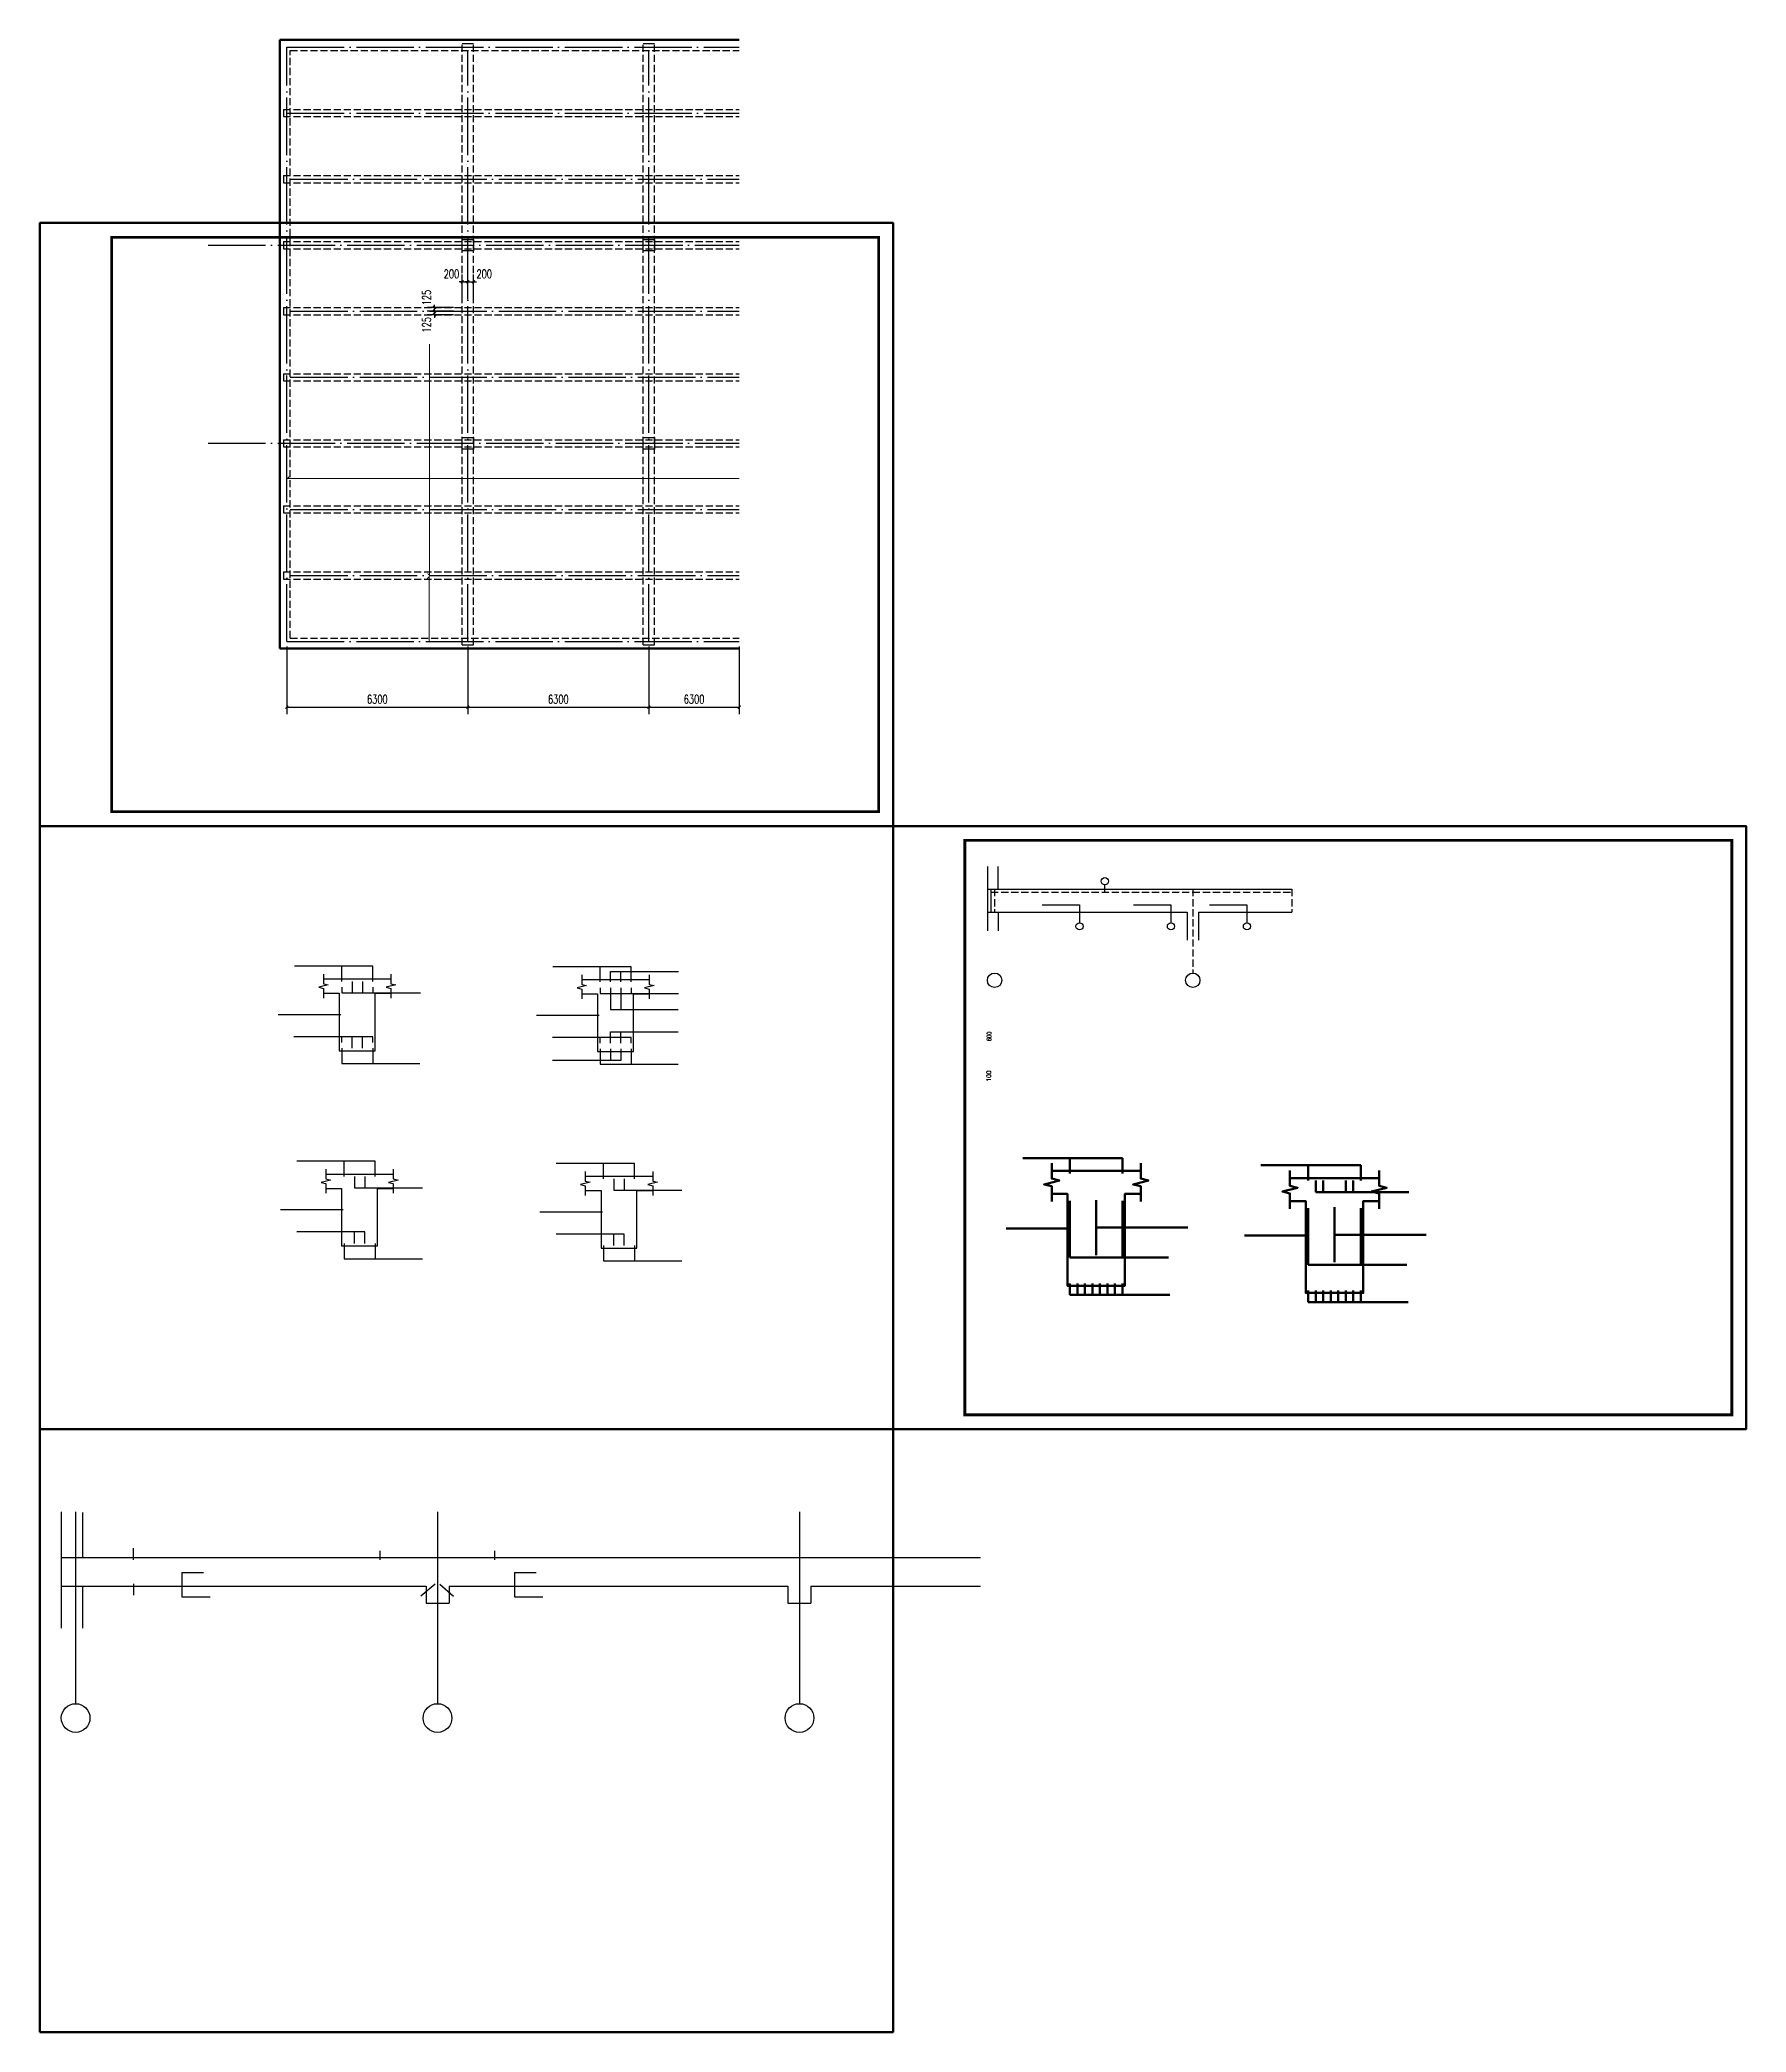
# Model space of a CAD drawing. Extents: x 118894 to 300758, y -8004 to 84013.
# Drawn here: x 241358 to 300758, y 13 to 69390 of the extents above; entities that cross this region are included whole.
import ezdxf

# ---------------------------------------------------------------- set-up
doc = ezdxf.new("R2010")
doc.units = 0
doc.header["$LTSCALE"] = 1000
doc.header["$MEASUREMENT"] = 0
doc.linetypes.add('DASH', pattern=[0.35, 0.25, -0.1])
doc.linetypes.add('DOTE', pattern=[2.42, 2, -0.2, 0.02, -0.2])
for name, color, linetype in [('PUB_TITLE', 4, 'Continuous'), ('S-BEAM-PLAN-LINE', 4, 'Continuous'), ('S-DIM-IDEN', 3, 'Continuous'), ('S-PUB_DIM', 3, 'Continuous'), ('S-SLAB-BBAR', 1, 'Continuous')]:
    doc.layers.add(name, color=color, linetype=linetype)
doc.styles.add('_TCH_DIM_T3', font='SIMPLEX', dxfattribs={"width": 0.705882, "bigfont": 'GBCBIG'})
doc.dimstyles.new('_TCH_ARCH&&100', dxfattribs={"dimtxt": 297.5, "dimasz": 100, "dimexe": 250, "dimexo": 300, "dimgap": 126.25, "dimtad": 1, "dimdec": 0, "dimzin": 0, "dimdsep": 46, "dimtxsty": '_TCH_DIM_T3', "dimblk": 'ARCHTICK', "dimcen": 0.09, "dimclrt": 7, "dimazin": 2, "dimtfac": 1, "dimtdec": 0, "dimtix": 1, "dimtmove": 2, "dimatfit": 3, "dimfxl": 100, "dimtolj": 1, "dimtzin": 0, "dimarcsym": 0})

msp = doc.modelspace()

# ---------------------------------------------------------------- texts
at = {"layer": 'S-PUB_DIM', "color": 7, "lineweight": 25, "char_height": 297.5, "attachment_point": 5, "style": '_TCH_DIM_T3'}
for insert in [(255687, 61239.1), (256827, 61239.1)]:
    msp.add_mtext('\\A1;200', dxfattribs=dict(at, insert=insert))
at = {"layer": 'S-PUB_DIM', "color": 7, "lineweight": 50, "char_height": 148.75, "attachment_point": 5, "rotation": 90, "style": '_TCH_DIM_T3'}
for s, insert in [('\\A1;600', (274404.4, 34687.6)), ('\\A1;{\\W1;100}', (274390.7, 33305.6))]:
    msp.add_mtext(s, dxfattribs=dict(at, insert=insert))

# ---------------------------------------------------------------- blocks, each defined once
blk = doc.blocks.new('_ArchTick')
at = {"color": 0, "linetype": 'ByBlock', "const_width": 0.4}
blk.add_lwpolyline([(-0.5, -0.5), (0.5, 0.5)], dxfattribs=at)
blk = doc.blocks.new('*D16')
at = {"layer": 'Defpoints', "color": 0, "lineweight": 50, "transparency": 16777216}
for p in [(249957, 48560), (256257, 48560), (256257, 46153)]:
    blk.add_point(p, dxfattribs=at)
at = {"layer": 'S-PUB_DIM', "color": 0, "lineweight": -2, "transparency": 16777216}
for p, q in [((249957, 48260), (249957, 45903)), ((256257, 48260), (256257, 45903)), ((249957, 46153), (256257, 46153))]:
    blk.add_line(p, q, dxfattribs=at)
at = {"layer": 'S-PUB_DIM', "color": 0, "lineweight": -2, "transparency": 16777216, "xscale": 100, "yscale": 100, "zscale": 100, "rotation": 180}
blk.add_blockref('_ArchTick', (249957, 46153), dxfattribs=at)
at = {"layer": 'S-PUB_DIM', "color": 0, "lineweight": -2, "transparency": 16777216, "xscale": 100, "yscale": 100, "zscale": 100}
blk.add_blockref('_ArchTick', (256257, 46153), dxfattribs=at)
at = {"layer": 'S-PUB_DIM', "color": 7, "lineweight": 25, "transparency": 16777216, "insert": (253107, 46428), "char_height": 297.5, "attachment_point": 5, "style": '_TCH_DIM_T3'}
blk.add_mtext('\\A1;6300', dxfattribs=at)
blk = doc.blocks.new('*D14')
at = {"layer": 'Defpoints', "color": 0, "lineweight": 50, "transparency": 16777216}
for p in [(256257, 48560), (262557, 48560), (262557, 46153)]:
    blk.add_point(p, dxfattribs=at)
at = {"layer": 'S-PUB_DIM', "color": 0, "lineweight": -2, "transparency": 16777216}
for p, q in [((256257, 48260), (256257, 45903)), ((262557, 48260), (262557, 45903)), ((256257, 46153), (262557, 46153))]:
    blk.add_line(p, q, dxfattribs=at)
at = {"layer": 'S-PUB_DIM', "color": 0, "lineweight": -2, "transparency": 16777216, "xscale": 100, "yscale": 100, "zscale": 100, "rotation": 180}
blk.add_blockref('_ArchTick', (256257, 46153), dxfattribs=at)
at = {"layer": 'S-PUB_DIM', "color": 0, "lineweight": -2, "transparency": 16777216, "xscale": 100, "yscale": 100, "zscale": 100}
blk.add_blockref('_ArchTick', (262557, 46153), dxfattribs=at)
at = {"layer": 'S-PUB_DIM', "color": 7, "lineweight": 25, "transparency": 16777216, "insert": (259407, 46428), "char_height": 297.5, "attachment_point": 5, "style": '_TCH_DIM_T3'}
blk.add_mtext('\\A1;6300', dxfattribs=at)
blk = doc.blocks.new('*D15')
at = {"layer": 'Defpoints', "color": 0, "lineweight": 50, "transparency": 16777216}
for p in [(262557, 48560), (265707, 48560), (265707, 46153)]:
    blk.add_point(p, dxfattribs=at)
at = {"layer": 'S-PUB_DIM', "color": 0, "lineweight": -2, "transparency": 16777216}
for p, q in [((262557, 48260), (262557, 45903)), ((265707, 48260), (265707, 45903)), ((262557, 46153), (265707, 46153))]:
    blk.add_line(p, q, dxfattribs=at)
at = {"layer": 'S-PUB_DIM', "color": 0, "lineweight": -2, "transparency": 16777216, "xscale": 100, "yscale": 100, "zscale": 100, "rotation": 180}
blk.add_blockref('_ArchTick', (262557, 46153), dxfattribs=at)
at = {"layer": 'S-PUB_DIM', "color": 0, "lineweight": -2, "transparency": 16777216, "xscale": 100, "yscale": 100, "zscale": 100}
blk.add_blockref('_ArchTick', (265707, 46153), dxfattribs=at)
at = {"layer": 'S-PUB_DIM', "color": 7, "lineweight": 25, "transparency": 16777216, "insert": (264132, 46428), "char_height": 297.5, "attachment_point": 5, "style": '_TCH_DIM_T3'}
blk.add_mtext('\\A1;6300 ', dxfattribs=at)
blk = doc.blocks.new('*D12')
at = {"layer": 'Defpoints', "color": 0, "lineweight": 50, "transparency": 16777216}
for p in [(255096, 59940), (256057, 59940), (256057, 59815)]:
    blk.add_point(p, dxfattribs=at)
at = {"layer": 'S-PUB_DIM', "color": 0, "lineweight": -2, "transparency": 16777216}
for p, q in [((255757, 59940), (254846, 59940)), ((255757, 59815), (254846, 59815)), ((255096, 59940), (255096, 60040)), ((255096, 59815), (255096, 59940)), ((255096, 59815), (255096, 59715))]:
    blk.add_line(p, q, dxfattribs=at)
at = {"layer": 'S-PUB_DIM', "color": 0, "lineweight": -2, "transparency": 16777216, "xscale": 100, "yscale": 100, "zscale": 100}
for p, rotation in [((255096, 59940), 270), ((255096, 59815), 90)]:
    blk.add_blockref('_ArchTick', p, dxfattribs=dict(at, rotation=rotation))
at = {"layer": 'S-PUB_DIM', "color": 7, "lineweight": 25, "transparency": 16777216, "insert": (254821, 59465), "char_height": 297.5, "attachment_point": 5, "rotation": 90, "style": '_TCH_DIM_T3'}
blk.add_mtext('\\A1;125', dxfattribs=at)
blk = doc.blocks.new('*D13')
at = {"layer": 'Defpoints', "color": 0, "lineweight": 50, "transparency": 16777216}
for p in [(255096, 60065), (256057, 60065), (256057, 59940)]:
    blk.add_point(p, dxfattribs=at)
at = {"layer": 'S-PUB_DIM', "color": 0, "lineweight": -2, "transparency": 16777216}
for p, q in [((255757, 60065), (254846, 60065)), ((255757, 59940), (254846, 59940)), ((255096, 60065), (255096, 60165)), ((255096, 59940), (255096, 60065)), ((255096, 59940), (255096, 59840))]:
    blk.add_line(p, q, dxfattribs=at)
at = {"layer": 'S-PUB_DIM', "color": 0, "lineweight": -2, "transparency": 16777216, "xscale": 100, "yscale": 100, "zscale": 100}
for p, rotation in [((255096, 60065), 270), ((255096, 59940), 90)]:
    blk.add_blockref('_ArchTick', p, dxfattribs=dict(at, rotation=rotation))
at = {"layer": 'S-PUB_DIM', "color": 7, "lineweight": 25, "transparency": 16777216, "insert": (254821, 60415), "char_height": 297.5, "attachment_point": 5, "rotation": 90, "style": '_TCH_DIM_T3'}
blk.add_mtext('\\A1;125', dxfattribs=at)

# ---------------------------------------------------------------- dimensions: what is measured, and where the dimension line sits
at = {"layer": 'S-PUB_DIM', "lineweight": 25}
for base, p1, p2, picture, middle in [((255095.5, 60064.6), (256057, 59939.6), (256057, 60064.6), '*D13', (254820.5, 60414.6)), ((255095.5, 59939.6), (256057, 59814.6), (256057, 59939.6), '*D12', (254820.5, 59464.6))]:
    dim = msp.add_linear_dim(base=base, p1=p1, p2=p2, angle=90, dimstyle='_TCH_ARCH&&100', dxfattribs=at)
    dim.commit()
    dim.dimension.update_dxf_attribs({"geometry": picture, "text_midpoint": middle, "dimtype": 161})
for p1, p2, picture, middle in [((249957, 48559.6), (256257, 48559.6), '*D16', (253107, 46427.9)), ((256257, 48559.6), (262557, 48559.6), '*D14', (259407, 46427.9))]:
    dim = msp.add_aligned_dim(p1=p1, p2=p2, distance=-2406.7, dimstyle='_TCH_ARCH&&100', dxfattribs=at)
    dim.commit()
    dim.dimension.update_dxf_attribs({"geometry": picture, "text_midpoint": middle})
dim = msp.add_aligned_dim(p1=(262557, 48559.6), p2=(265707, 48559.6), distance=-2406.7, text='6300 ', dimstyle='_TCH_ARCH&&100', dxfattribs=at)
dim.commit()
dim.dimension.update_dxf_attribs({"geometry": '*D15', "text_midpoint": (264132, 46427.9)})

# ---------------------------------------------------------------- linework, layer by layer
at = {"linetype": 'Continuous', "lineweight": 50}
for p, q in [((249707, 48189.6), (249707, 69389.6)), ((249707, 69389.6), (265707, 69389.6)), ((249707, 48189.6), (265707, 48189.6))]:
    msp.add_line(p, q, dxfattribs=at)
at = {"linetype": 'DOTE', "lineweight": 25}
for p, q in [((249957, 48439.6), (249957, 69139.6)), ((249957, 69139.6), (265707, 69139.6)), ((256257, 48439.6), (256257, 69019.6)), ((262557, 48439.6), (262557, 69019.6)), ((249957, 66839.6), (265707, 66839.6)), ((250077, 64539.6), (265707, 64539.6)), ((247216.6, 62239.6), (265707, 62239.6)), ((250077, 59939.6), (265707, 59939.6)), ((250077, 57639.6), (265707, 57639.6)), ((247216.6, 55339.6), (265707, 55339.6)), ((250077, 53039.6), (265707, 53039.6)), ((250077, 50739.6), (265707, 50739.6)), ((249957, 48439.6), (265707, 48439.6))]:
    msp.add_line(p, q, dxfattribs=at)
at = {"linetype": 'DASH', "lineweight": 25}
for p, q in [((250077, 69014.6), (265707, 69014.6)), ((250077, 48559.6), (250077, 69014.6)), ((256057, 48319.6), (256057, 69259.6)), ((256457, 48319.6), (256457, 69259.6)), ((262357, 48319.6), (262357, 69259.6)), ((262757, 48319.6), (262757, 69259.6)), ((249837, 66964.6), (265707, 66964.6)), ((249837, 66714.6), (265707, 66714.6)), ((249837, 64664.6), (265707, 64664.6)), ((249837, 64414.6), (265707, 64414.6)), ((249837, 62364.6), (265707, 62364.6)), ((249837, 62114.6), (265707, 62114.6)), ((249837, 60064.6), (265707, 60064.6)), ((249837, 59814.6), (265707, 59814.6)), ((249837, 57764.6), (265707, 57764.6)), ((249837, 57514.6), (265707, 57514.6)), ((249837, 55464.6), (265707, 55464.6)), ((249837, 55214.6), (265707, 55214.6)), ((249836.7, 53164.6), (265707, 53164.6)), ((249836.7, 52914.6), (265707, 52914.6)), ((249837, 50864.6), (265707, 50864.6)), ((249837, 50614.6), (265707, 50614.6)), ((250077, 48559.6), (265707, 48559.6))]:
    msp.add_line(p, q, dxfattribs=at)
at = {"lineweight": 25}
for p, q in [((256057, 69259.6), (256457, 69259.6)), ((262357, 69259.6), (262757, 69259.6)), ((249837, 66964.6), (249837, 66714.6)), ((249837, 64664.6), (249837, 64414.6)), ((256057, 62039.6), (256057, 62439.6)), ((256057, 62439.6), (256457, 62439.6)), ((256457, 62439.6), (256457, 62039.6)), ((262357, 62039.6), (262357, 62439.6)), ((262357, 62439.6), (262757, 62439.6)), ((262757, 62439.6), (262757, 62039.6)), ((249837, 62364.6), (249837, 62114.6)), ((256457, 62039.6), (256057, 62039.6)), ((262757, 62039.6), (262357, 62039.6)), ((249837, 60064.6), (249837, 59814.6)), ((249837, 57764.6), (249837, 57514.6)), ((256057, 55139.6), (256057, 55539.6)), ((256057, 55539.6), (256457, 55539.6)), ((256457, 55539.6), (256457, 55139.6)), ((262357, 55139.6), (262357, 55539.6)), ((262357, 55539.6), (262757, 55539.6)), ((262757, 55539.6), (262757, 55139.6)), ((249837, 55464.6), (249837, 55214.6)), ((256457, 55139.6), (256057, 55139.6)), ((262757, 55139.6), (262357, 55139.6)), ((249836.7, 53164.6), (249836.7, 52914.6)), ((249837, 50864.6), (249837, 50614.6)), ((256057, 48319.6), (256457, 48319.6)), ((262357, 48319.6), (262757, 48319.6)), ((278433, 39715.5), (278433, 39965.5)), ((276247, 39268.4), (277552.7, 39268.4)), ((277552.7, 39268.4), (277552.7, 38644.8)), ((279428.4, 39268.4), (280734.1, 39268.4)), ((280734.1, 39268.4), (280734.1, 38644.8)), ((282074.1, 39268.4), (283379.8, 39268.4)), ((283379.8, 39268.4), (283379.8, 38644.8))]:
    msp.add_line(p, q, dxfattribs=at)
for p, q in [((274344.9, 40598.8), (274344.9, 38365.6)), ((274714.9, 39815.5), (274714.9, 40598.8)), ((274344.9, 39815.5), (281494.9, 39815.5)), ((274474.9, 39015.5), (274474.9, 39815.5)), ((281494.9, 39815.5), (284944.9, 39815.5)), ((274344.9, 39015.5), (281294.9, 39015.5)), ((274714.9, 39015.5), (274714.9, 38365.6)), ((281294.9, 39015.5), (281294.9, 38035.7)), ((281694.9, 39015.5), (284944.9, 39015.5)), ((281694.9, 39015.5), (281694.9, 38035.7)), ((244619.3, 16462.1), (244619.3, 16871.9)), ((244619.3, 15626.1), (244619.3, 15226.3))]:
    msp.add_line(p, q)
at = {"linetype": 'DASH'}
for p, q in [((274473.7, 39715.5), (281494.9, 39715.5)), ((274594.9, 39815.5), (274594.9, 39015.5)), ((281494.9, 39815.5), (281494.9, 36891.8)), ((281494.9, 39715.5), (284944.9, 39715.5)), ((284944.9, 39815.5), (284944.9, 39015.5))]:
    msp.add_line(p, q, dxfattribs=at)
at = {"linetype": 'Continuous', "lineweight": 25}
for p, q in [((242102.3, 18131.9), (242102.3, 14082.9)), ((242842.3, 18112.4), (242842.3, 16545.9)), ((255202.3, 18131.9), (255202.3, 11450.5)), ((267802.3, 18131.9), (267802.3, 11450.5)), ((242097, 16545.9), (255202.3, 16545.9)), ((246295.3, 16015.7), (246295.3, 15167.2)), ((246295.3, 16015.7), (247051.6, 16015.7)), ((255202.3, 16545.9), (274102.3, 16545.9)), ((242102.3, 15545.9), (254802.3, 15545.9)), ((242842.3, 15545.9), (242842.3, 14082.9)), ((254802.3, 15545.9), (254802.3, 14945.9)), ((255602.3, 15545.9), (267402.3, 15545.9)), ((255602.3, 15545.9), (255602.3, 14945.9)), ((267402.3, 15545.9), (267402.3, 14945.9)), ((268202.3, 15545.9), (268202.3, 14945.9)), ((246295.3, 15167.2), (247292, 15167.2)), ((254802.3, 14945.9), (255602.3, 14945.9)), ((267402.3, 14945.9), (268202.3, 14945.9))]:
    msp.add_line(p, q, dxfattribs=at)
at = {"linetype": 'Continuous'}
for p, q in [((242602.3, 18131.9), (242602.3, 11450.5)), ((253202.3, 16457.1), (253202.3, 16776.4)), ((257202.3, 16457.1), (257202.3, 16776.4)), ((257875.7, 16015.7), (257875.7, 15167.2)), ((257875.7, 16015.7), (258632, 16015.7)), ((255122.3, 15615.5), (254625, 15196.6)), ((255282.3, 15615.5), (255762.9, 15196.6)), ((268202.3, 15545.9), (274102.3, 15545.9)), ((257875.7, 15167.2), (258872.4, 15167.2))]:
    msp.add_line(p, q, dxfattribs=at)
at = {"lineweight": 25}
for centre, radius in [((278433, 40090.5), 125), ((277552.7, 38519.8), 125), ((280734.1, 38519.8), 125), ((283379.8, 38519.8), 125), ((274594.9, 36641.8), 250), ((281494.9, 36641.8), 250), ((242602.3, 10950.5), 500), ((255202.3, 10950.5), 500), ((267802.3, 10950.5), 500)]:
    msp.add_circle(centre, radius, dxfattribs=at)
at = {"layer": 'PUB_TITLE', "lineweight": 50}
for points in [[(241357.8, 42013.2), (271057.8, 42013.2), (271057.8, 63013.2), (241357.8, 63013.2)], [(241357.8, 21013.2), (271057.8, 21013.2), (271057.8, 42013.2), (241357.8, 42013.2)], [(271057.8, 21013.2), (300757.8, 21013.2), (300757.8, 42013.2), (271057.8, 42013.2)], [(241357.8, 13.2), (271057.8, 13.2), (271057.8, 21013.2), (241357.8, 21013.2)]]:
    msp.add_lwpolyline(points, close=True, dxfattribs=at)
at = {"layer": 'PUB_TITLE', "lineweight": 50, "const_width": 100}
for points in [[(243857.8, 42513.2), (270557.8, 42513.2), (270557.8, 62513.2), (243857.8, 62513.2)], [(273557.8, 21513.2), (300257.8, 21513.2), (300257.8, 41513.2), (273557.8, 41513.2)]]:
    msp.add_lwpolyline(points, close=True, dxfattribs=at)
at = {"layer": 'S-BEAM-PLAN-LINE'}
for points in [[(251230.8, 36854.8), (251230.8, 36521.4), (251397.5, 36479.8), (251064.2, 36396.4), (251230.8, 36354.8), (251230.8, 36021.4)], [(253580.8, 36854.8), (253580.8, 36521.4), (253747.5, 36479.8), (253414.2, 36396.4), (253580.8, 36354.8), (253580.8, 36021.4)], [(260224.3, 36833.9), (260224.3, 36500.5), (260390.9, 36458.9), (260057.6, 36375.5), (260224.3, 36333.9), (260224.3, 36000.5)], [(262574.3, 36833.9), (262574.3, 36500.5), (262740.9, 36458.9), (262407.6, 36375.5), (262574.3, 36333.9), (262574.3, 36000.5)], [(251230.8, 36688.1), (253580.8, 36688.1)], [(251230.8, 36188.1), (251780.8, 36188.1), (251780.8, 34188.1), (253030.8, 34188.1), (253030.8, 36188.1), (253580.8, 36188.1)], [(260224.3, 36667.2), (262574.3, 36667.2)], [(260224.3, 36167.2), (260774.3, 36167.2), (260774.3, 34167.2), (262024.3, 34167.2), (262024.3, 36167.2), (262574.3, 36167.2)], [(251312.9, 30060.7), (251312.9, 29727.4), (251479.5, 29685.7), (251146.2, 29602.4), (251312.9, 29560.7), (251312.9, 29227.4)], [(251312.9, 29894), (253662.9, 29894)], [(253662.9, 30060.7), (253662.9, 29727.4), (253829.5, 29685.7), (253496.2, 29602.4), (253662.9, 29560.7), (253662.9, 29227.4)], [(260343.5, 29983.6), (260343.5, 29650.2), (260510.2, 29608.6), (260176.8, 29525.2), (260343.5, 29483.6), (260343.5, 29150.2)], [(262693.5, 29983.6), (262693.5, 29650.2), (262860.2, 29608.6), (262526.8, 29525.2), (262693.5, 29483.6), (262693.5, 29150.2)], [(251312.9, 29394), (251862.9, 29394), (251862.9, 27394), (253112.9, 27394), (253112.9, 29394), (253662.9, 29394)], [(260343.5, 29816.9), (262693.5, 29816.9)], [(260343.5, 29316.9), (260893.5, 29316.9), (260893.5, 27316.9), (262143.5, 27316.9), (262143.5, 29316.9), (262693.5, 29316.9)]]:
    msp.add_lwpolyline(points, dxfattribs=at)
at = {"layer": 'S-BEAM-PLAN-LINE', "lineweight": 50}
for points in [[(276582.5, 30269.2), (276582.5, 29735.9), (276849.2, 29669.2), (276315.8, 29535.9), (276582.5, 29469.2), (276582.5, 28935.9)], [(276582.5, 30002.5), (279682.5, 30002.5)], [(279682.5, 30269.2), (279682.5, 29735.9), (279949.2, 29669.2), (279415.8, 29535.9), (279682.5, 29469.2), (279682.5, 28935.9)], [(284878.3, 30019.4), (284878.3, 29486.1), (285145, 29419.4), (284611.7, 29286.1), (284878.3, 29219.4), (284878.3, 28686.1)], [(287978.3, 30019.4), (287978.3, 29486.1), (288245, 29419.4), (287711.7, 29286.1), (287978.3, 29219.4), (287978.3, 28686.1)], [(276582.5, 29202.5), (277132.5, 29202.5), (277132.5, 26002.5), (279132.5, 26002.5), (279132.5, 29202.5), (279682.5, 29202.5)], [(284878.3, 29752.8), (287978.3, 29752.8)], [(284878.3, 28952.8), (285428.3, 28952.8), (285428.3, 25752.8), (287428.3, 25752.8), (287428.3, 28952.8), (287978.3, 28952.8)]]:
    msp.add_lwpolyline(points, dxfattribs=at)
at = {"layer": 'S-DIM-IDEN'}
for p, q in [((252945.8, 37136.4), (250220.9, 37136.4)), ((251865.8, 36603.1), (251865.8, 37136.4)), ((252945.8, 36603.1), (252945.8, 37136.4)), ((261939.3, 37115.5), (259214.4, 37115.5)), ((260859.3, 36582.2), (260859.3, 37115.5)), ((261219.3, 36582.2), (261219.3, 36947.5)), ((261219.3, 36947.5), (263593.9, 36947.5)), ((261579.3, 36582.2), (261579.3, 36947.5)), ((261939.3, 36582.2), (261939.3, 37115.5)), ((251865.8, 36403.1), (251865.8, 36203.1)), ((251865.8, 36203.1), (254611.7, 36203.1)), ((252225.8, 36603.1), (252225.8, 36203.1)), ((252585.8, 36603.1), (252585.8, 36203.1)), ((252945.8, 36403.1), (252945.8, 36203.1)), ((260859.3, 36382.2), (260859.3, 36182.2)), ((260859.3, 36182.2), (263593.9, 36182.2)), ((261219.3, 36382.2), (261219.3, 35625.9)), ((261579.3, 36382.2), (261579.3, 35625.9)), ((261939.3, 36382.2), (261939.3, 36182.2)), ((251835.8, 35438.1), (249650.1, 35438.1)), ((260829.3, 35417.2), (258643.5, 35417.2)), ((261219.3, 35625.9), (263584.2, 35625.9)), ((261219.3, 34852.2), (263584.2, 34852.2)), ((261219.3, 34452.2), (261219.3, 34852.2)), ((261579.3, 34452.2), (261579.3, 34852.2)), ((252945.8, 34673.1), (250199.9, 34673.1)), ((251865.8, 34473.1), (251865.8, 34673.1)), ((251865.8, 34273.1), (251865.8, 33739.8)), ((252225.8, 34273.1), (252225.8, 34673.1)), ((252585.8, 34273.1), (252585.8, 34673.1)), ((252945.8, 34473.1), (252945.8, 34673.1)), ((252945.8, 34273.1), (252945.8, 33739.8)), ((261939.3, 34652.2), (259204.7, 34652.2)), ((260859.3, 34452.2), (260859.3, 34652.2)), ((260859.3, 34252.2), (260859.3, 33718.9)), ((261219.3, 34252.2), (261219.3, 33848.5)), ((261579.3, 34252.2), (261579.3, 33848.5)), ((261939.3, 34452.2), (261939.3, 34652.2)), ((261939.3, 34252.2), (261939.3, 33718.9)), ((251865.8, 33739.8), (254590.7, 33739.8)), ((261579.3, 33848.5), (259204.7, 33848.5)), ((260859.3, 33718.9), (263584.2, 33718.9)), ((253027.9, 30342.4), (250302.9, 30342.4)), ((251947.9, 29809), (251947.9, 30342.4)), ((253027.9, 29809), (253027.9, 30342.4)), ((262058.5, 30265.2), (259333.6, 30265.2)), ((260978.5, 29731.9), (260978.5, 30265.2)), ((262058.5, 29731.9), (262058.5, 30265.2)), ((252307.9, 29809), (252307.9, 29409)), ((252307.9, 29409), (254672.8, 29409)), ((252667.9, 29809), (252667.9, 29409)), ((261338.5, 29731.9), (261338.5, 29331.9)), ((261338.5, 29331.9), (263703.4, 29331.9)), ((261698.5, 29731.9), (261698.5, 29331.9)), ((251917.9, 28644), (249732.1, 28644)), ((260948.5, 28566.9), (258762.8, 28566.9)), ((252667.9, 27879), (250302.9, 27879)), ((252307.9, 27479), (252307.9, 27879)), ((252667.9, 27479), (252667.9, 27879)), ((261698.5, 27801.9), (259333.6, 27801.9)), ((261338.5, 27401.9), (261338.5, 27801.9)), ((261698.5, 27401.9), (261698.5, 27801.9)), ((251947.9, 27479), (251947.9, 26945.7)), ((253027.9, 27479), (253027.9, 26945.7)), ((260978.5, 27401.9), (260978.5, 26868.6)), ((262058.5, 27401.9), (262058.5, 26868.6)), ((251947.9, 26945.7), (254672.8, 26945.7)), ((260978.5, 26868.6), (263703.4, 26868.6))]:
    msp.add_line(p, q, dxfattribs=at)
at = {"layer": 'S-DIM-IDEN', "lineweight": 50}
for p, q in [((279047.5, 30450.9), (275572.6, 30450.9)), ((277217.5, 29917.5), (277217.5, 30450.9)), ((279047.5, 29917.5), (279047.5, 30450.9)), ((287343.3, 30201.1), (283868.4, 30201.1)), ((285513.3, 29667.8), (285513.3, 30201.1)), ((287343.3, 29667.8), (287343.3, 30201.1)), ((285774.8, 29667.8), (285774.8, 29267.8)), ((285774.8, 29267.8), (289020.7, 29267.8)), ((286036.2, 29667.8), (286036.2, 29267.8)), ((286820.5, 29667.8), (286820.5, 29267.8)), ((287081.9, 29667.8), (287081.9, 29267.8)), ((277217.5, 28960), (277217.5, 26985)), ((278132.5, 28990), (278132.5, 27075)), ((279047.5, 28960), (279047.5, 26985)), ((285513.3, 28710.3), (285513.3, 26735.3)), ((286428.3, 28740.3), (286428.3, 26825.3)), ((287343.3, 28710.3), (287343.3, 26735.3)), ((277187.5, 28002.5), (275001.8, 28002.5)), ((278132.5, 28032.5), (281318.3, 28032.5)), ((285483.3, 27752.8), (283297.6, 27752.8)), ((286428.3, 27782.8), (289614.1, 27782.8)), ((277217.5, 26985), (280645.8, 26985)), ((285513.3, 26735.3), (288941.7, 26735.3)), ((277217.5, 26087.5), (277217.5, 25687.5)), ((277217.5, 25687.5), (280696.7, 25687.5)), ((277478.9, 26087.5), (277478.9, 25687.5)), ((277740.4, 26087.5), (277740.4, 25687.5)), ((278001.8, 26087.5), (278001.8, 25687.5)), ((278263.2, 26087.5), (278263.2, 25687.5)), ((278524.7, 26087.5), (278524.7, 25687.5)), ((278786.1, 26087.5), (278786.1, 25687.5)), ((279047.5, 26087.5), (279047.5, 25687.5)), ((285513.3, 25837.8), (285513.3, 25437.8)), ((285774.8, 25837.8), (285774.8, 25437.8)), ((286036.2, 25837.8), (286036.2, 25437.8)), ((286297.6, 25837.8), (286297.6, 25437.8)), ((286559.1, 25837.8), (286559.1, 25437.8)), ((286820.5, 25837.8), (286820.5, 25437.8)), ((287081.9, 25837.8), (287081.9, 25437.8)), ((287343.3, 25837.8), (287343.3, 25437.8)), ((285513.3, 25437.8), (288992.5, 25437.8))]:
    msp.add_line(p, q, dxfattribs=at)
at = {"layer": 'S-PUB_DIM', "lineweight": 25}
for p, q in [((256057, 60364.6), (256057, 61214.1)), ((256257, 60364.6), (256257, 61214.1)), ((256257, 60364.6), (256257, 61214.1)), ((256457, 60364.6), (256457, 61214.1)), ((256057, 60964.1), (255957, 60964.1)), ((256057, 60964.1), (256257, 60964.1)), ((256257, 60964.1), (256157, 60964.1)), ((256257, 60964.1), (256357, 60964.1)), ((256257, 60964.1), (256457, 60964.1)), ((256457, 60964.1), (256557, 60964.1))]:
    msp.add_line(p, q, dxfattribs=at)
at = {"layer": 'S-SLAB-BBAR', "lineweight": 25, "const_width": 35}
for points in [[(254856.4, 50809.4), (254927.2, 50738.7), (254927.2, 58799.8), (254927.2, 58729.1)], [(250047.4, 54183.9), (249976.7, 54113.2), (265707, 54113.2), (265707, 54113.2)], [(254907.7, 48439.6), (254909, 48438.3), (254909, 50696.6), (254838.3, 50625.9)]]:
    msp.add_lwpolyline(points, dxfattribs=at)

# ---------------------------------------------------------------- block references
at = {"layer": 'S-PUB_DIM', "lineweight": 25, "xscale": 100, "yscale": 100, "zscale": 100}
for p in [(256057, 60964.1), (256257, 60964.1)]:
    msp.add_blockref('_ArchTick', p, dxfattribs=at)
at = {"layer": 'S-PUB_DIM', "lineweight": 25, "xscale": 100, "yscale": 100, "zscale": 100, "rotation": 180}
for p in [(256257, 60964.1), (256457, 60964.1)]:
    msp.add_blockref('_ArchTick', p, dxfattribs=at)

msp.set_redraw_order([(e.dxf.handle, doc.entitydb.next_handle()) for e in msp.query("TEXT MTEXT ATTDEF DIMENSION ARC_DIMENSION")])  # texts and dimensions are drawn at this point

doc.saveas('drawing.dxf')
